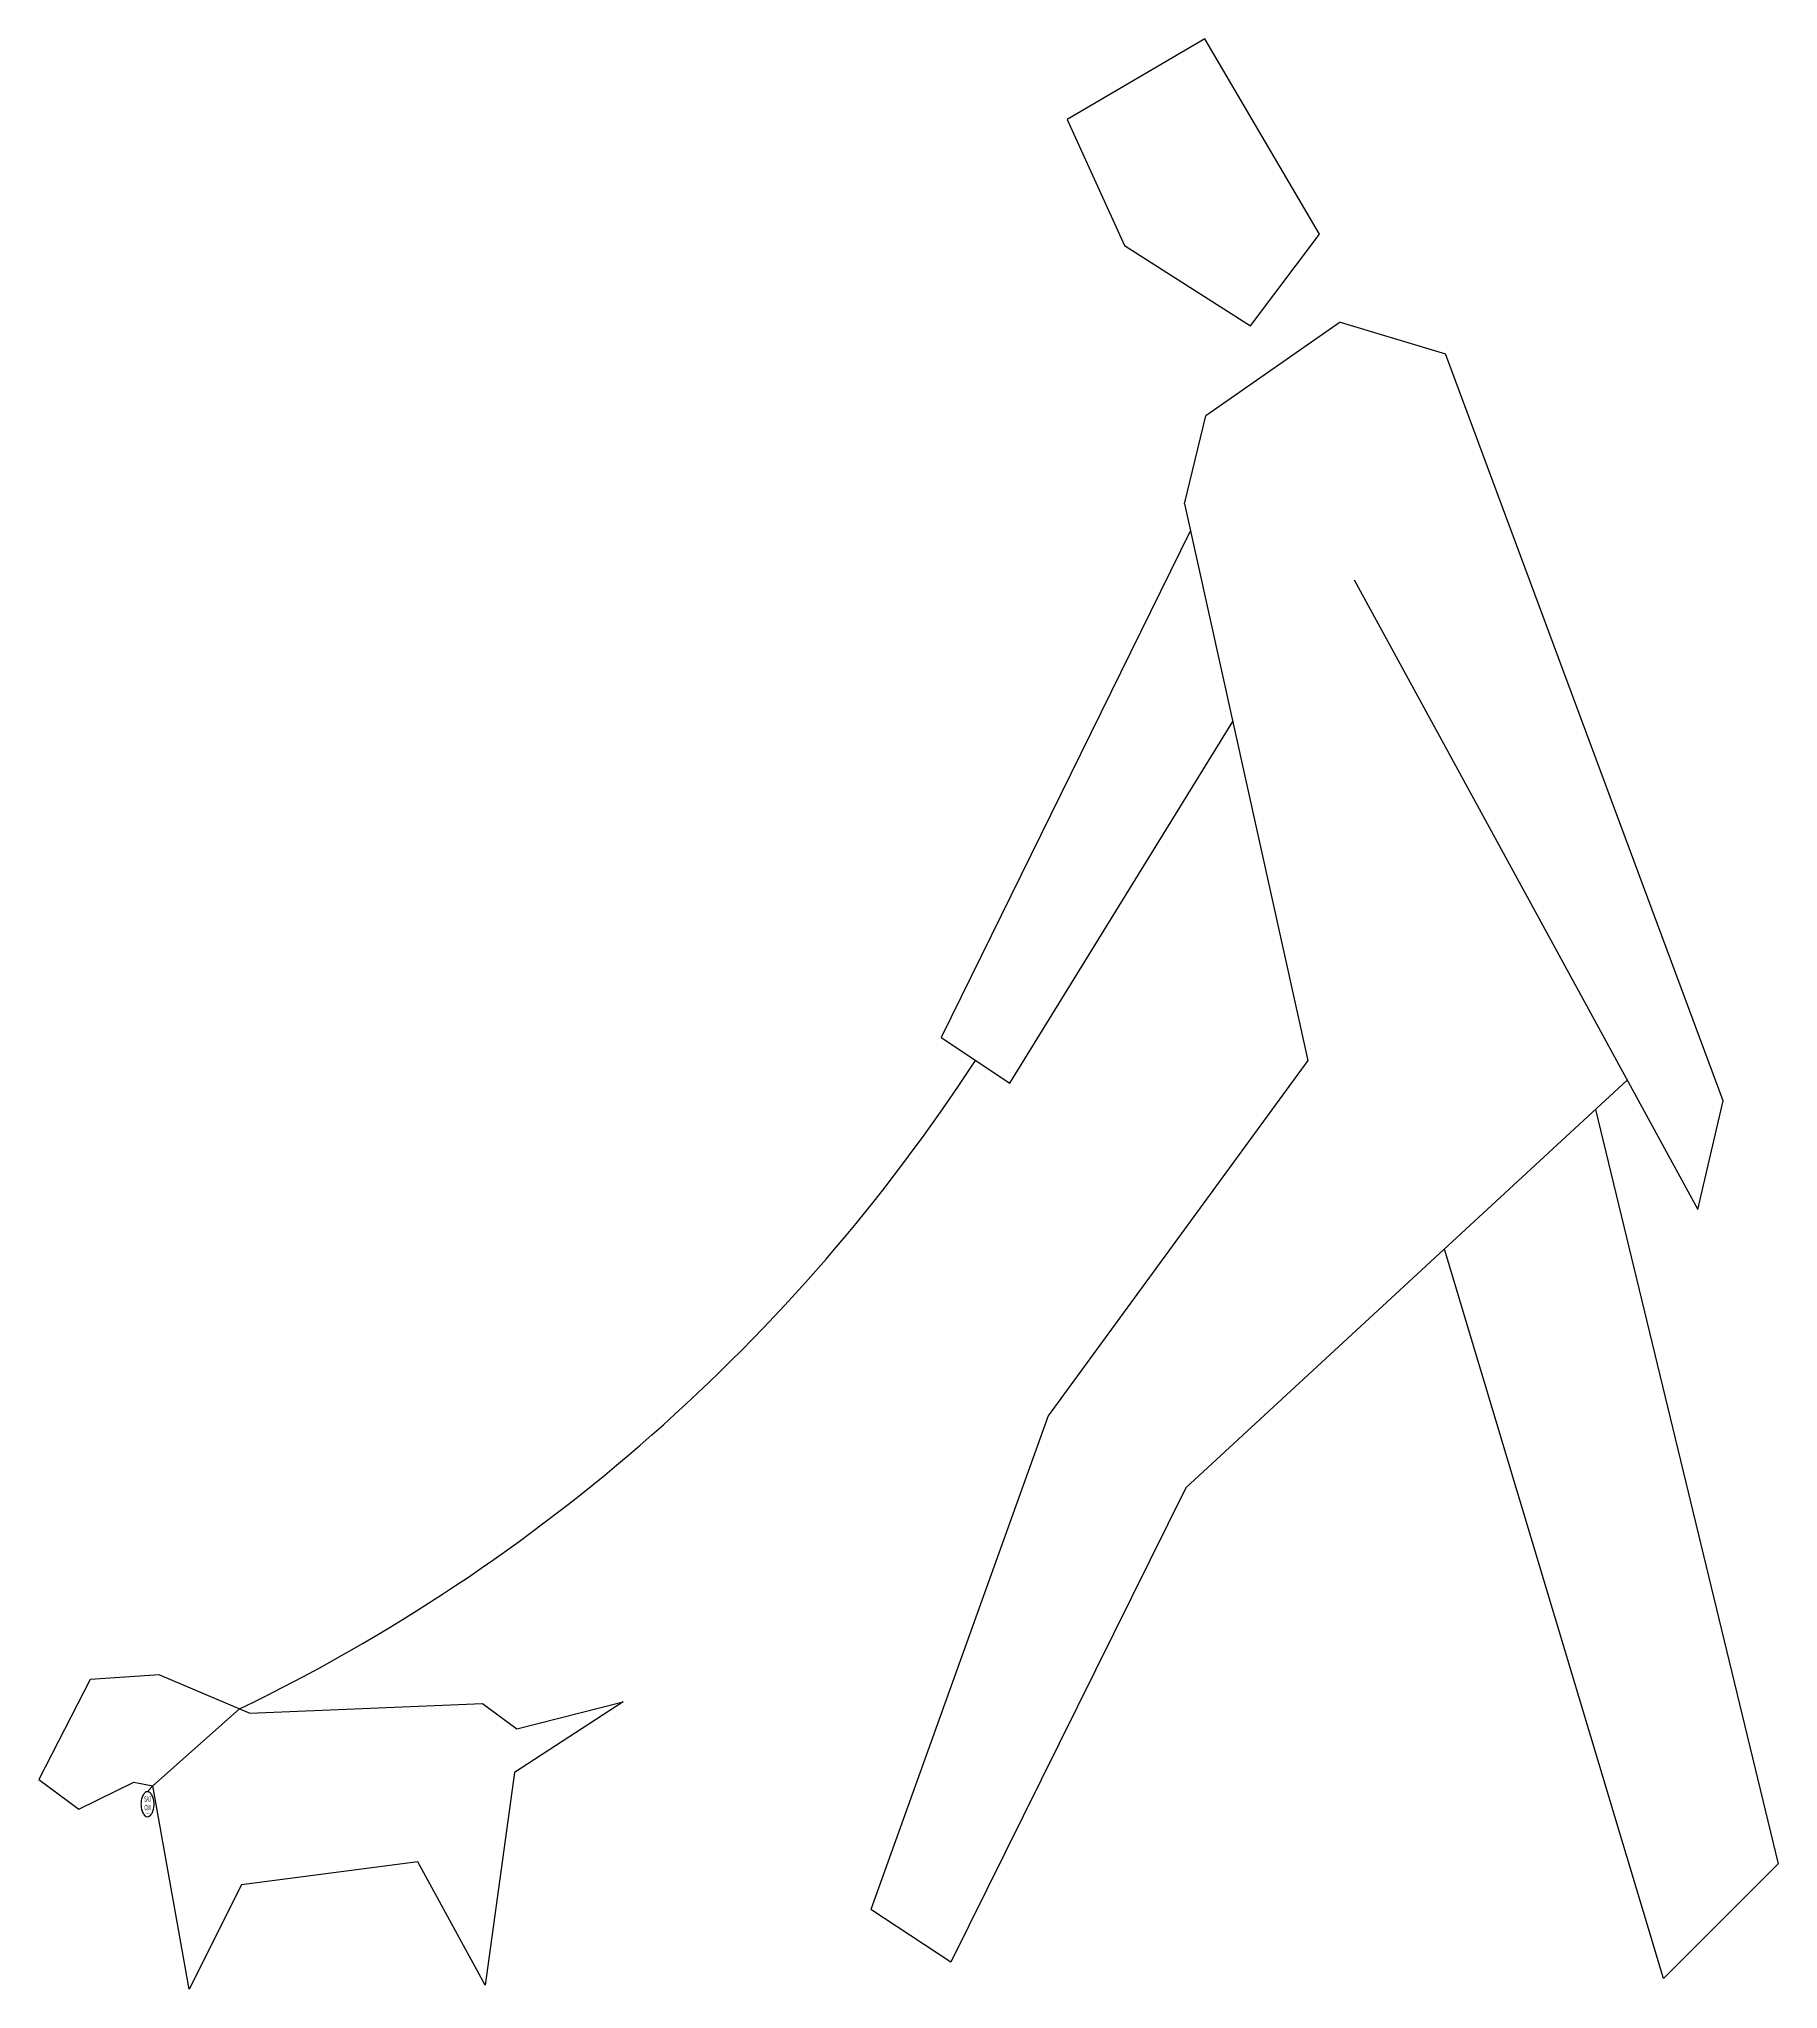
# Model space of a CAD drawing. Extents: x 116 to 135, y 123.1 to 129.1.
# Drawn here: x 132.036 to 133.596, y 124.055 to 125.803 of the extents above; entities that cross this region are included whole.
import ezdxf
from ezdxf.enums import TextEntityAlignment as Align

# ---------------------------------------------------------------- set-up
doc = ezdxf.new("R2010")
doc.units = 0
doc.layers.get('0').update_dxf_attribs({"linetype": 'CONTINUOUS'})

msp = doc.modelspace()

# ---------------------------------------------------------------- linework, layer by layer
for p, q in [((133.0818, 125.803), (132.9585, 125.7309)), ((133.1846, 125.6281), (133.0818, 125.803)), ((132.9585, 125.7309), (133.0099, 125.6178)), ((133.0099, 125.6178), (133.1229, 125.5458)), ((133.1229, 125.5458), (133.1846, 125.6281)), ((133.2033, 125.549), (133.0828, 125.4651)), ((133.2033, 125.549), (133.2977, 125.5209)), ((133.5467, 124.8513), (133.2977, 125.5209)), ((133.0636, 125.3862), (133.0828, 125.4651)), ((133.0636, 125.3862), (133.1743, 124.8875)), ((133.0689, 125.3623), (132.8454, 124.908)), ((133.2156, 125.3182), (133.5239, 124.7538)), ((132.9071, 124.8669), (133.1069, 125.1913)), ((132.8454, 124.908), (132.9071, 124.8669)), ((133.1743, 124.8875), (132.9415, 124.569)), ((133.4606, 124.8696), (133.0649, 124.5044)), ((133.5239, 124.7538), (133.5467, 124.8513)), ((133.4321, 124.8433), (133.5958, 124.1674)), ((133.493, 124.0646), (133.2967, 124.7183)), ((132.9415, 124.569), (132.7822, 124.1263)), ((133.0649, 124.5044), (132.8542, 124.0792)), ((132.0823, 124.3326), (132.0364, 124.243)), ((132.1445, 124.3368), (132.0823, 124.3326)), ((132.1445, 124.3368), (132.2255, 124.3023)), ((132.2163, 124.3062), (132.1385, 124.2372)), ((132.2255, 124.3023), (132.4341, 124.311)), ((132.4341, 124.311), (132.465, 124.2883)), ((132.5603, 124.3125), (132.4629, 124.2492)), ((132.465, 124.2883), (132.5603, 124.3125)), ((132.0364, 124.243), (132.0722, 124.2162)), ((132.0722, 124.2162), (132.1214, 124.2406)), ((132.1214, 124.2406), (132.1385, 124.2372)), ((132.1385, 124.2372), (132.1337, 124.232)), ((132.171, 124.0551), (132.1385, 124.2372)), ((132.4629, 124.2492), (132.4366, 124.0586)), ((132.3762, 124.1691), (132.2179, 124.1484)), ((132.4366, 124.0586), (132.3762, 124.1691)), ((133.5958, 124.1674), (133.493, 124.0646)), ((132.2179, 124.1484), (132.171, 124.0551)), ((132.8542, 124.0792), (132.7822, 124.1263))]:
    msp.add_line(p, q)
for centre, radius, start, end in [((131.5032, 125.7808), 1.638, 295.8077, 326.9504), ((132.1496, 124.2208), 0.0217, 167.9298, 180), ((132.1496, 124.2208), 0.0217, 180, 192.0702), ((132.1418, 124.2224), 0.0136, 152.6951, 167.9298), ((132.1368, 124.225), 0.00807, 128.742, 152.6951), ((132.1337, 124.2288), 0.00316, 90, 128.742), ((132.1337, 124.2288), 0.00316, 51.258, 90), ((132.1307, 124.225), 0.00807, 27.3049, 51.258), ((132.1257, 124.2224), 0.0136, 12.0702, 27.3049), ((132.1179, 124.2208), 0.0217, 0, 12.0702), ((132.1179, 124.2208), 0.0217, 347.9298, 360), ((132.1418, 124.2191), 0.0136, 192.0702, 207.3049), ((132.1368, 124.2165), 0.00807, 207.3049, 231.258), ((132.1337, 124.2127), 0.00316, 231.258, 270), ((132.1337, 124.2127), 0.00316, 270, 308.742), ((132.1307, 124.2165), 0.00807, 308.742, 332.6951), ((132.1257, 124.2191), 0.0136, 332.6951, 347.9298)]:
    msp.add_arc(centre, radius, start, end)

# ---------------------------------------------------------------- texts
for s, height, width, p, p2 in [('SAJ', 0.00466, 0.483939, (132.1307, 124.2231), (132.1368, 124.2231)), ('CM', 0.00466, 0.707696, (132.131, 124.2154), (132.1365, 124.2154)), ('24/5/89', 0.001, 0.591585, (132.1319, 124.212), (132.1359, 124.212))]:
    msp.add_text(s, height=height, dxfattribs=dict(width=width)).set_placement(p, p2, align=Align.FIT)

doc.saveas('drawing.dxf')
